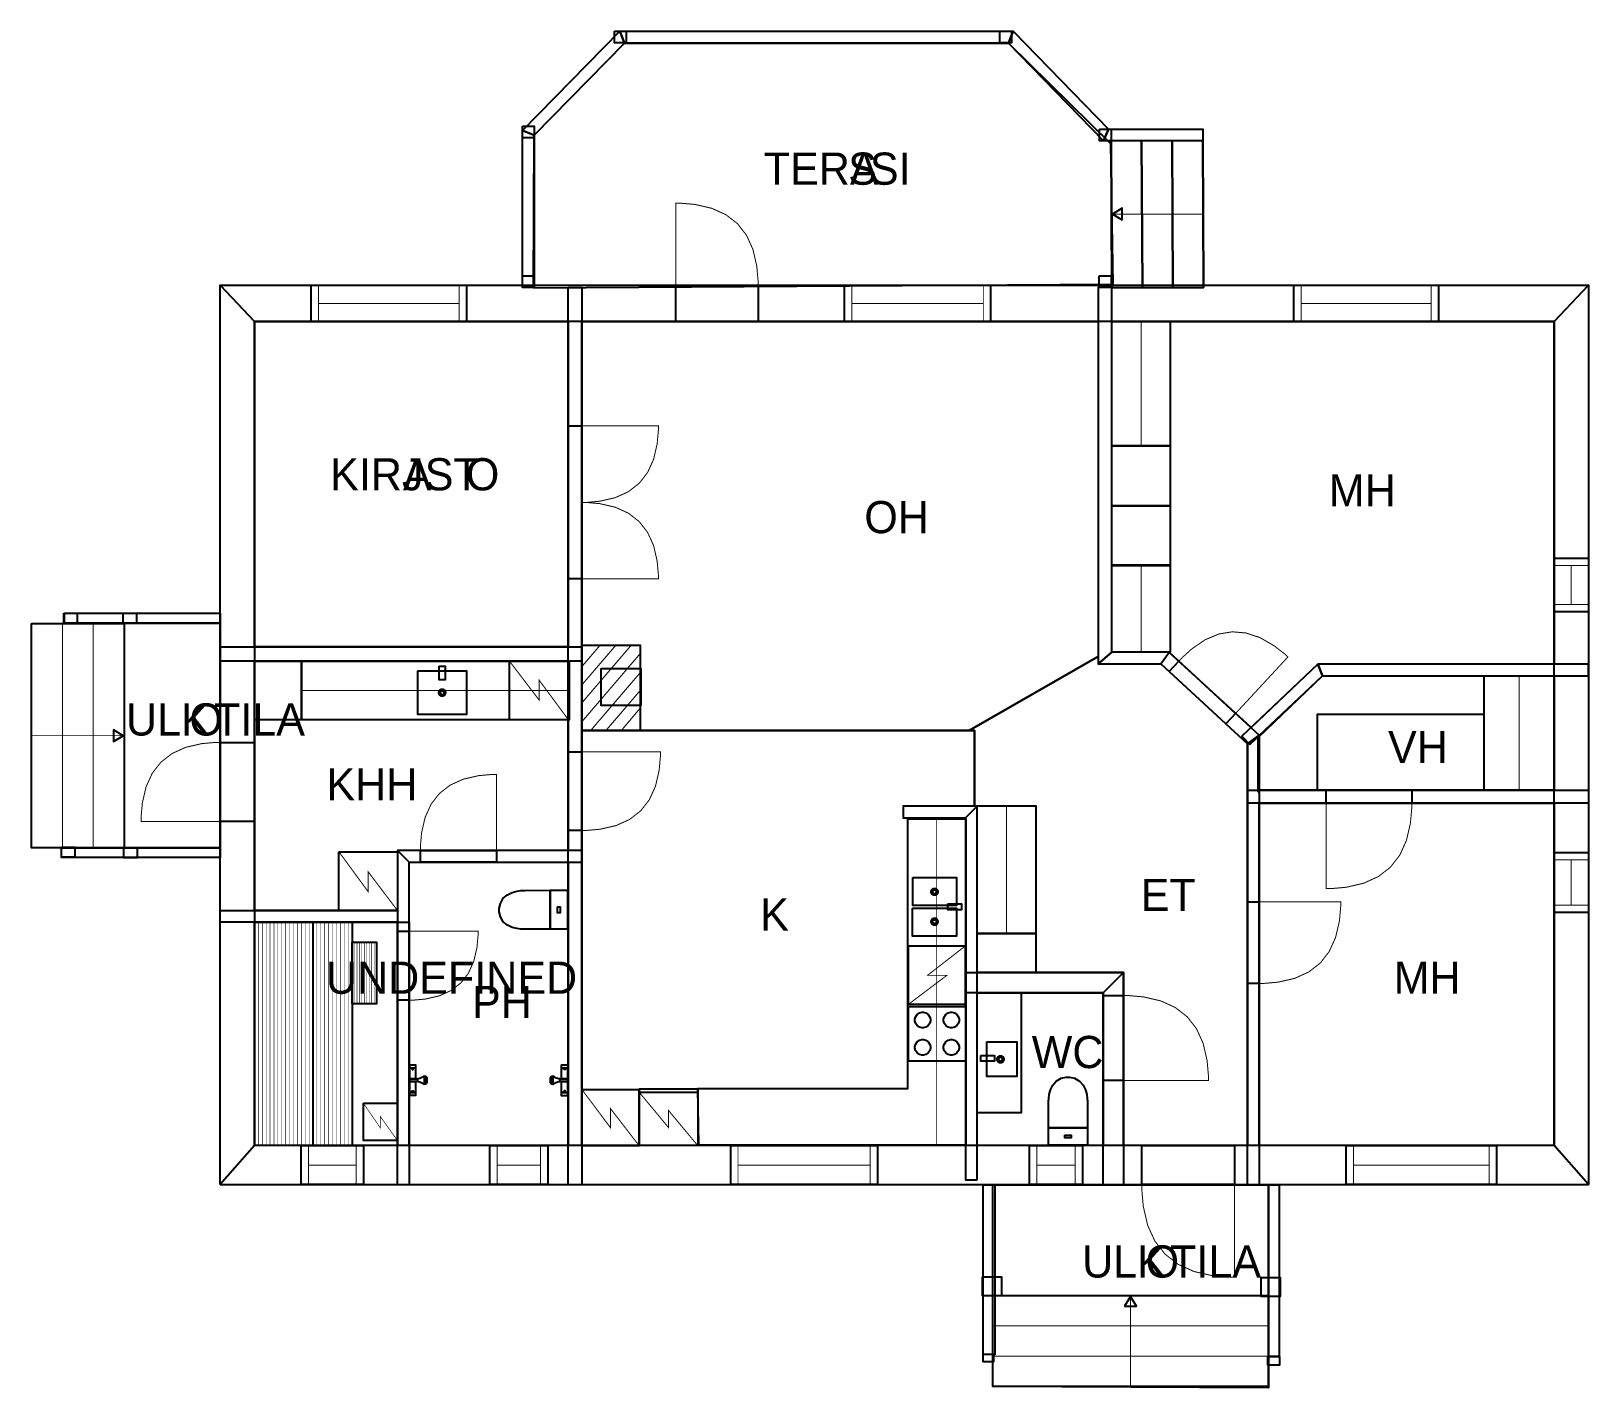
# Model space of a CAD drawing. Extents: x 2 to 18.6, y 0 to 14.5.
import ezdxf

# ---------------------------------------------------------------- set-up
doc = ezdxf.new("R2010")
doc.units = 0
doc.layers.get('0').update_dxf_attribs({"linetype": 'CONTINUOUS'})

msp = doc.modelspace()

# ---------------------------------------------------------------- texts
at = {"color": 0}
for s, p in [('TERA', (9.82931, 12.8504)), ('S', (10.7307, 12.8504)), ('SI', (10.9619, 12.8504)), ('KIRJ', (5.20014, 9.58576)), ('A', (5.97646, 9.58576)), ('ST', (6.20972, 9.58576)), ('O', (6.64825, 9.58576)), ('MH', (15.8611, 9.41422)), ('OH', (10.9027, 9.12851)), ('ULK', (3.02018, 6.96689)), ('O', (3.69779, 6.96689)), ('TILA', (3.9601, 6.96689)), ('VH', (16.4936, 6.67224)), ('KHH', (5.16037, 6.27383)), ('ET', (13.853, 5.09254)), ('K', (9.79096, 4.88331)), ('UNDEFINED', (5.15496, 4.20836)), ('MH', (16.5539, 4.20958)), ('PH', (6.71471, 3.94851)), ('WC', (12.6896, 3.41471)), ('ULK', (13.228, 1.17717)), ('O', (13.9056, 1.17717)), ('TILA', (14.1679, 1.17717))]:
    msp.add_text(s, height=0.34375, dxfattribs=at).set_placement(p)

# ---------------------------------------------------------------- linework, layer by layer
at = {"color": 0}
for points, const_width in [([(7.25342, 13.431), (8.29085, 14.4893), (8.34332, 14.3643), (7.37842, 13.38), (7.25342, 13.431)], 0.00208), ([(8.29085, 14.4893), (12.4933, 14.4893), (12.4405, 14.3643), (8.34332, 14.3643), (8.29085, 14.4893)], 0.00208), ([(12.4933, 14.4893), (13.5081, 13.4458), (13.4554, 13.3208), (12.4405, 14.3643), (12.4933, 14.4893)], 0.00208), ([(7.37082, 11.744), (7.37842, 13.38), (8.34332, 14.3643), (12.4405, 14.3643), (13.5311, 13.292), (13.5544, 11.7835), (7.37082, 11.744)], 0.00208), ([(7.25342, 11.7535), (7.25342, 13.431), (7.37842, 13.38), (7.37842, 11.7535), (7.25342, 11.7535)], 0.00208), ([(13.5081, 13.4458), (14.5164, 13.4458), (14.5164, 13.3208), (13.4554, 13.3208), (13.5081, 13.4458)], 0.00208), ([(14.5164, 13.3208), (13.5361, 13.3208), (13.5442, 11.7535), (14.5243, 11.7535), (14.5164, 13.3208)], 0.01042), ([(9.7679, 11.7772), (9.7679, 11.8286), (9.75418, 11.9825), (9.71311, 12.1605), (9.64469, 12.311), (9.54889, 12.4342), (9.42567, 12.5301), (9.27513, 12.5985), (9.09717, 12.6395), (8.94319, 12.6532), (8.89188, 12.6532), (8.89188, 11.7772), (9.7679, 11.7772)], 0.01042), ([(4.02675, 11.7772), (18.6324, 11.7772), (18.2678, 11.3889), (4.39133, 11.3889), (4.02675, 11.7772)], 0.00208), ([(4.02675, 2.16997), (4.02675, 11.7772), (4.39133, 11.3889), (4.39133, 2.58664), (4.02675, 2.16997)], 0.00208), ([(4.99625, 11.7772), (6.65522, 11.7772), (6.65522, 11.3889), (4.99625, 11.3889), (4.99625, 11.7772)], 0.01042), ([(4.99625, 11.7772), (6.65522, 11.7772), (6.65522, 11.3889), (4.99625, 11.3889), (4.99625, 11.7772)], 0.01042), ([(7.7399, 11.7535), (7.88607, 11.7535), (7.88607, 2.16917), (7.7399, 2.16917), (7.7399, 11.7535)], 0.00208), ([(8.89188, 11.7772), (9.7679, 11.7772), (9.7679, 11.3889), (8.89188, 11.3889), (8.89188, 11.7772)], 0.01042), ([(8.89188, 11.7772), (9.7679, 11.7772), (9.7679, 11.3889), (8.89188, 11.3889), (8.89188, 11.7772)], 0.01042), ([(10.6898, 11.7772), (12.2514, 11.7772), (12.2514, 11.3889), (10.6898, 11.3889), (10.6898, 11.7772)], 0.01042), ([(10.6898, 11.7772), (12.2514, 11.7772), (12.2514, 11.3889), (10.6898, 11.3889), (10.6898, 11.7772)], 0.01042), ([(13.5442, 7.85856), (13.5442, 11.7535), (13.3982, 11.7535), (13.3982, 7.73356), (13.5442, 7.85856)], 0.00208), ([(15.4871, 11.7772), (17.0313, 11.7772), (17.0313, 11.3889), (15.4871, 11.3889), (15.4871, 11.7772)], 0.01042), ([(15.4871, 11.7772), (17.0313, 11.7772), (17.0313, 11.3889), (15.4871, 11.3889), (15.4871, 11.7772)], 0.01042), ([(18.6324, 11.7772), (18.6324, 2.16997), (18.2678, 2.58664), (18.2678, 11.3889), (18.6324, 11.7772)], 0.00208), ([(13.5442, 11.3889), (13.5442, 10.0633), (14.1692, 10.0633), (14.1692, 11.3889), (13.5442, 11.3889)], 0.01042), ([(7.7399, 10.2744), (7.88607, 10.2744), (7.88607, 8.63926), (7.7399, 8.63926), (7.7399, 10.2744)], 0.01042), ([(7.7399, 10.2744), (7.88607, 10.2744), (7.88607, 8.63926), (7.7399, 8.63926), (7.7399, 10.2744)], 0.01042), ([(7.88607, 9.45688), (7.93392, 9.45688), (8.07764, 9.46967), (8.24371, 9.50797), (8.38422, 9.57189), (8.49924, 9.66129), (8.58865, 9.77626), (8.65256, 9.91678), (8.69086, 10.0828), (8.70367, 10.2266), (8.70367, 10.2745), (7.88607, 10.2745), (7.88607, 9.45688)], 0.01042), ([(13.5442, 10.0633), (13.5442, 9.42156), (14.1692, 9.42156), (14.1692, 10.0633), (13.5442, 10.0633)], 0.01042), ([(7.88607, 9.45688), (7.93392, 9.45688), (8.07764, 9.44412), (8.24371, 9.40582), (8.38422, 9.3419), (8.49924, 9.2525), (8.58865, 9.13753), (8.65256, 8.99701), (8.69086, 8.83094), (8.70367, 8.68722), (8.70367, 8.63926), (7.88607, 8.63926), (7.88607, 9.45688)], 0.01042), ([(13.5442, 9.4215), (13.5442, 8.77974), (14.1692, 8.77974), (14.1692, 9.4215), (13.5442, 9.4215)], 0.01042), ([(18.2678, 8.86187), (18.6324, 8.86187), (18.6324, 8.28814), (18.2678, 8.28814), (18.2678, 8.86187)], 0.01042), ([(18.2678, 8.86187), (18.6324, 8.86187), (18.6324, 8.28814), (18.2678, 8.28814), (18.2678, 8.86187)], 0.01042), ([(13.5442, 8.78911), (13.5442, 7.85856), (14.1692, 7.85856), (14.1692, 8.78911), (13.5442, 8.78911)], 0.01042), ([(2.01281, 8.16292), (3.00032, 8.16292), (3.00032, 5.76824), (2.01281, 5.76824), (2.01281, 8.16292)], 0.01042), ([(2.01281, 8.16292), (4.02675, 8.16835), (4.02675, 5.76801), (2.01281, 5.76824), (2.01281, 8.16292)], 0.00208), ([(2.36187, 8.27251), (4.02675, 8.27251), (4.02675, 8.16835), (2.36187, 8.16835), (2.36187, 8.27251)], 0.00208), ([(14.2606, 7.76133), (14.2933, 7.79676), (14.4011, 7.89438), (14.5431, 7.99094), (14.6865, 8.05117), (14.8312, 8.07503), (14.9775, 8.0625), (15.1251, 8.01357), (15.2742, 7.92828), (15.3893, 7.83942), (15.4247, 7.80658), (14.8653, 7.20187), (14.2606, 7.76133)], 0.01042), ([(4.02675, 7.91292), (7.88607, 7.91292), (7.88607, 7.76237), (4.02675, 7.76237), (4.02675, 7.91292)], 0.00208), ([(7.88607, 7.93078), (7.88607, 7.01824), (8.51107, 7.01824), (8.51107, 7.93078), (7.88607, 7.93078)], 0.01217), ([(14.1556, 7.85856), (13.5442, 7.85856), (13.3982, 7.73356), (14.0686, 7.73356), (14.1556, 7.85856)], 0.00208), ([(14.9917, 6.87956), (14.0686, 7.73356), (14.1556, 7.85856), (15.1167, 6.96929), (14.9917, 6.87956)], 0.00208), ([(4.39139, 7.76107), (4.89458, 7.76107), (4.89458, 7.13607), (4.39139, 7.13607), (4.39139, 7.76107)], 0.01042), ([(4.89458, 7.76107), (7.75271, 7.76107), (7.75271, 7.13607), (4.89458, 7.13607), (4.89458, 7.76107)], 0.01042), ([(4.89458, 7.75976), (7.75353, 7.75976), (7.75353, 7.44726), (4.89458, 7.44726), (4.89458, 7.75976)], 0.01042), ([(6.13547, 7.65875), (6.65631, 7.65875), (6.65631, 7.19), (6.13547, 7.19), (6.13547, 7.65875)], 0.01042), ([(6.36464, 7.70768), (6.42714, 7.70768), (6.42714, 7.56185), (6.36464, 7.56185), (6.36464, 7.70768)], 0.01042), ([(7.11486, 7.76107), (7.74414, 7.76107), (7.74414, 7.13607), (7.11486, 7.13607), (7.11486, 7.76107)], 0.01049), ([(8.09353, 7.68283), (8.09353, 7.28657), (8.51628, 7.28657), (8.51628, 7.68283), (8.09353, 7.68283)], 0.01217), ([(14.7628, 7.09125), (14.1582, 7.65072), (14.2606, 7.76133), (14.8653, 7.20199), (14.7628, 7.09125)], 0.01042), ([(14.7628, 7.09125), (14.1582, 7.65072), (14.2606, 7.76133), (14.8653, 7.20199), (14.7628, 7.09125)], 0.01042), ([(15.0172, 6.8705), (15.7936, 7.60351), (15.7439, 7.72851), (14.9315, 6.96149), (15.0172, 6.8705)], 0.00208), ([(15.7936, 7.60351), (18.6324, 7.60351), (18.6324, 7.72851), (15.7439, 7.72851), (15.7936, 7.60351)], 0.00208), ([(15.1058, 6.36974), (15.1058, 6.94482), (15.7935, 7.60357), (17.5161, 7.60357), (17.5161, 7.19129), (15.7356, 7.19129), (15.7356, 6.38053), (15.1019, 6.38053), (15.1058, 6.36974)], 0.01042), ([(17.5217, 7.60357), (17.5217, 6.38379), (18.2671, 6.38379), (18.2671, 7.60357), (17.5217, 7.60357)], 0.01042), ([(6.43235, 7.42437), (6.43235, 7.41797), (6.42165, 7.3986), (6.40229, 7.38792), (6.39589, 7.38792), (6.38943, 7.38792), (6.37007, 7.3986), (6.35943, 7.41797), (6.35943, 7.42437), (6.35943, 7.43083), (6.37007, 7.45019), (6.38943, 7.46083), (6.39589, 7.46083), (6.40229, 7.46083), (6.42165, 7.45019), (6.43235, 7.43083), (6.43235, 7.42437)], 0.00833), ([(6.41672, 7.42437), (6.41672, 7.42074), (6.4106, 7.40967), (6.39953, 7.40354), (6.39589, 7.40354), (6.39219, 7.40354), (6.38113, 7.40967), (6.37506, 7.42074), (6.37506, 7.42437), (6.37506, 7.42806), (6.38113, 7.43913), (6.39219, 7.44521), (6.39589, 7.44521), (6.39953, 7.44521), (6.4106, 7.43913), (6.41672, 7.42806), (6.41672, 7.42437)], 0.00833), ([(4.02675, 6.89378), (3.97715, 6.89378), (3.82856, 6.88058), (3.65685, 6.84093), (3.51156, 6.7749), (3.39268, 6.6824), (3.30024, 6.56353), (3.23415, 6.41824), (3.19456, 6.24653), (3.18138, 6.09793), (3.18138, 6.04833), (4.02675, 6.04833), (4.02675, 6.89378)], 0.01042), ([(4.02675, 6.89378), (4.39133, 6.89378), (4.39133, 6.04833), (4.02675, 6.04833), (4.02675, 6.89378)], 0.01042), ([(4.02675, 6.89378), (4.39133, 6.89378), (4.39133, 6.04833), (4.02675, 6.04833), (4.02675, 6.89378)], 0.01042), ([(14.9917, 2.16917), (14.9917, 6.87956), (15.1167, 6.96929), (15.1167, 2.16917), (14.9917, 2.16917)], 0.00208), ([(7.7399, 6.79258), (7.88607, 6.79258), (7.88607, 5.95324), (7.7399, 5.95324), (7.7399, 6.79258)], 0.01042), ([(7.7399, 6.79258), (7.88607, 6.79258), (7.88607, 5.95324), (7.7399, 5.95324), (7.7399, 6.79258)], 0.01042), ([(7.88607, 5.95324), (7.93522, 5.95324), (8.08279, 5.96636), (8.25325, 6.00569), (8.39751, 6.07129), (8.51557, 6.16308), (8.60736, 6.28114), (8.67296, 6.4254), (8.71229, 6.59586), (8.72542, 6.74343), (8.72542, 6.79258), (7.88607, 6.79258), (7.88607, 5.95324)], 0.01042), ([(6.16325, 5.73888), (6.16325, 5.78651), (6.17594, 5.92936), (6.21403, 6.0944), (6.2775, 6.23406), (6.36638, 6.34831), (6.48063, 6.43718), (6.62028, 6.50065), (6.78538, 6.53874), (6.92822, 6.55143), (6.97586, 6.55143), (6.97586, 5.73888), (6.16325, 5.73888)], 0.01042), ([(14.9917, 6.3851), (18.6324, 6.3851), (18.6324, 6.2455), (14.9917, 6.2455), (14.9917, 6.3851)], 0.00208), ([(15.8339, 6.3851), (16.7472, 6.3851), (16.7472, 6.2455), (15.8339, 6.2455), (15.8339, 6.3851)], 0.01042), ([(15.8339, 6.3851), (16.7472, 6.3851), (16.7472, 6.2455), (15.8339, 6.2455), (15.8339, 6.3851)], 0.01042), ([(12.1087, 6.21283), (11.3183, 6.21283), (11.3183, 6.08783), (11.9837, 6.08783), (12.1087, 6.21283)], 0.00208), ([(12.1087, 2.22043), (12.1087, 6.21283), (11.9837, 6.08783), (11.9837, 2.22043), (12.1087, 2.22043)], 0.00208), ([(12.1086, 6.21485), (12.1086, 4.85357), (12.7336, 4.85357), (12.7336, 6.21485), (12.1086, 6.21485)], 0.01042), ([(16.7472, 6.2455), (16.7472, 6.192), (16.7329, 6.03147), (16.6901, 5.84592), (16.6188, 5.68892), (16.5189, 5.56044), (16.3904, 5.46056), (16.2335, 5.38921), (16.0479, 5.3464), (15.8874, 5.33208), (15.8339, 5.33208), (15.8339, 6.2455), (16.7472, 6.2455)], 0.01042), ([(9.13428, 2.59429), (9.12408, 3.19689), (11.3659, 3.19689), (11.3659, 6.07742), (11.9878, 6.07742), (11.9878, 2.59261), (9.13428, 2.59429)], 0.01042), ([(11.6749, 6.08778), (11.6749, 2.58708), (11.9874, 2.58708), (11.9874, 6.08778), (11.6749, 6.08778)], 0.01042), ([(2.33251, 5.76801), (4.02675, 5.76801), (4.02675, 5.66385), (2.33251, 5.66385), (2.33251, 5.76801)], 0.00208), ([(5.29357, 5.7231), (5.91857, 5.7231), (5.91857, 5.0981), (5.29357, 5.0981), (5.29357, 5.7231)], 0.01042), ([(6.04357, 5.61388), (7.88607, 5.61388), (7.88607, 5.73888), (5.91857, 5.73888), (6.04357, 5.61388)], 0.00208), ([(6.04357, 4.972), (6.04357, 5.61388), (5.91857, 5.73888), (5.91857, 4.972), (6.04357, 4.972)], 0.00208), ([(6.16325, 5.73888), (6.97586, 5.73888), (6.97586, 5.61388), (6.16325, 5.61388), (6.16325, 5.73888)], 0.01042), ([(6.16325, 5.73888), (6.97586, 5.73888), (6.97586, 5.61388), (6.16325, 5.61388), (6.16325, 5.73888)], 0.01042), ([(18.2678, 5.71739), (18.6324, 5.71739), (18.6324, 5.07742), (18.2678, 5.07742), (18.2678, 5.71739)], 0.01042), ([(18.2678, 5.71739), (18.6324, 5.71739), (18.6324, 5.07742), (18.2678, 5.07742), (18.2678, 5.71739)], 0.01042), ([(11.419, 5.44987), (11.419, 5.153), (11.8878, 5.153), (11.8878, 5.44987), (11.419, 5.44987)], 0.01042), ([(11.6523, 5.26025), (11.6459, 5.26025), (11.6265, 5.27094), (11.6159, 5.29031), (11.6159, 5.29671), (11.6159, 5.30317), (11.6265, 5.32254), (11.6459, 5.33317), (11.6523, 5.33317), (11.6587, 5.33317), (11.6781, 5.32254), (11.6888, 5.30317), (11.6888, 5.29671), (11.6888, 5.29031), (11.6781, 5.27094), (11.6587, 5.26025), (11.6523, 5.26025)], 0.00833), ([(11.6523, 5.27588), (11.6487, 5.27588), (11.6376, 5.28201), (11.6315, 5.29308), (11.6315, 5.29671), (11.6315, 5.3004), (11.6376, 5.31147), (11.6487, 5.31754), (11.6523, 5.31754), (11.656, 5.31754), (11.667, 5.31147), (11.6732, 5.3004), (11.6732, 5.29671), (11.6732, 5.29308), (11.667, 5.28201), (11.656, 5.27588), (11.6523, 5.27588)], 0.00833), ([(7.27908, 4.89725), (7.27908, 4.89725), (7.26731, 4.89719), (7.23633, 4.89882), (7.19249, 4.90494), (7.14225, 4.91835), (7.09201, 4.94189), (7.04818, 4.97835), (7.01719, 5.03054), (7.00549, 5.08361), (7.00549, 5.10124), (7.00549, 5.11957), (7.01719, 5.17443), (7.04818, 5.22851), (7.09201, 5.26633), (7.14225, 5.29075), (7.19249, 5.30474), (7.23633, 5.31114), (7.26731, 5.31288), (7.27908, 5.31278), (7.27908, 5.31278), (7.54736, 5.31381), (7.54736, 4.89725), (7.27908, 4.89725)], 0.01042), ([(7.54736, 5.31381), (7.54736, 4.89725), (7.73465, 4.89725), (7.73465, 5.31381), (7.54736, 5.31381)], 0.01042), ([(11.794, 5.16862), (11.794, 5.10612), (11.9398, 5.10612), (11.9398, 5.16862), (11.794, 5.16862)], 0.01042), ([(14.9917, 5.19081), (15.1167, 5.19081), (15.1167, 4.31917), (14.9917, 4.31917), (14.9917, 5.19081)], 0.01042), ([(14.9917, 5.19081), (15.1167, 5.19081), (15.1167, 4.31917), (14.9917, 4.31917), (14.9917, 5.19081)], 0.01042), ([(15.1167, 4.31917), (15.1676, 4.31917), (15.321, 4.33285), (15.4981, 4.37369), (15.6478, 4.44179), (15.7704, 4.53711), (15.8657, 4.65967), (15.9337, 4.80946), (15.9747, 4.98654), (15.9883, 5.13976), (15.9883, 5.19081), (15.1167, 5.19081), (15.1167, 4.31917)], 0.01042), ([(4.02675, 5.097), (5.91857, 5.097), (5.91857, 4.972), (4.02675, 4.972), (4.02675, 5.097)], 0.00208), ([(7.62522, 5.13861), (7.62522, 5.07243), (7.65679, 5.07243), (7.65679, 5.13861), (7.62522, 5.13861)], 0.01042), ([(11.418, 5.12175), (11.418, 4.82487), (11.8867, 4.82487), (11.8867, 5.12175), (11.418, 5.12175)], 0.01042), ([(11.6523, 4.94254), (11.6459, 4.94254), (11.6265, 4.95324), (11.6159, 4.9726), (11.6159, 4.979), (11.6159, 4.98546), (11.6265, 5.00483), (11.6459, 5.01546), (11.6523, 5.01546), (11.6587, 5.01546), (11.6781, 5.00483), (11.6888, 4.98546), (11.6888, 4.979), (11.6888, 4.9726), (11.6781, 4.95324), (11.6587, 4.94254), (11.6523, 4.94254)], 0.00833), ([(11.6523, 4.95817), (11.6487, 4.95817), (11.6376, 4.96431), (11.6315, 4.97537), (11.6315, 4.979), (11.6315, 4.98269), (11.6376, 4.99376), (11.6487, 4.99983), (11.6523, 4.99983), (11.656, 4.99983), (11.667, 4.99376), (11.6732, 4.98269), (11.6732, 4.979), (11.6732, 4.97537), (11.667, 4.96431), (11.656, 4.95817), (11.6523, 4.95817)], 0.00833), ([(4.39154, 4.97194), (4.39154, 2.58692), (5.01654, 2.58692), (5.01654, 4.97194), (4.39154, 4.97194)], 0.01042), ([(5.01671, 4.97194), (5.01671, 2.58882), (5.43338, 2.58882), (5.43338, 4.97194), (5.01671, 4.97194)], 0.01042), ([(5.91857, 4.87582), (6.04357, 4.87582), (6.04357, 4.14051), (5.91857, 4.14051), (5.91857, 4.87582)], 0.01042), ([(5.91857, 4.87582), (6.04357, 4.87582), (6.04357, 4.14051), (5.91857, 4.14051), (5.91857, 4.87582)], 0.01042), ([(5.91857, 4.972), (6.04357, 4.972), (6.04357, 2.16917), (5.91857, 2.16917), (5.91857, 4.972)], 0.00208), ([(6.04357, 4.14051), (6.08664, 4.14051), (6.21588, 4.15201), (6.36524, 4.18653), (6.4916, 4.24393), (6.595, 4.32438), (6.67546, 4.42779), (6.73286, 4.55414), (6.76736, 4.7035), (6.77886, 4.83274), (6.77886, 4.87582), (6.04357, 4.87582), (6.04357, 4.14051)], 0.01042), ([(12.1086, 4.85351), (12.1086, 4.43718), (12.7336, 4.43718), (12.7336, 4.85351), (12.1086, 4.85351)], 0.01042), ([(5.43354, 4.76101), (5.43354, 4.10194), (5.69532, 4.10194), (5.69532, 4.76101), (5.43354, 4.76101)], 0.01042), ([(11.3729, 4.71924), (11.3729, 4.09424), (11.9805, 4.09424), (11.9805, 4.71924), (11.3729, 4.71924)], 0.01042), ([(11.9837, 4.43718), (13.6705, 4.43718), (13.4518, 4.21843), (11.9837, 4.21843), (11.9837, 4.43718)], 0.00208), ([(13.6705, 4.43718), (13.6705, 2.16917), (13.4518, 2.16917), (13.4518, 4.21843), (13.6705, 4.43718)], 0.00208), ([(12.1086, 4.21843), (12.1086, 2.93539), (12.5769, 2.93539), (12.5769, 4.21843), (12.1086, 4.21843)], 0.01042), ([(13.4518, 4.18946), (13.6705, 4.18946), (13.6705, 3.28386), (13.4518, 3.28386), (13.4518, 4.18946)], 0.01042), ([(13.4518, 4.18946), (13.6705, 4.18946), (13.6705, 3.28386), (13.4518, 3.28386), (13.4518, 4.18946)], 0.01042), ([(13.6705, 4.18946), (13.7236, 4.18946), (13.8828, 4.17535), (14.0667, 4.13286), (14.2224, 4.06212), (14.3497, 3.96306), (14.4488, 3.83572), (14.5196, 3.68007), (14.5619, 3.49615), (14.5761, 3.33697), (14.5761, 3.28386), (13.6705, 3.28386), (13.6705, 4.18946)], 0.01042), ([(11.3726, 4.0734), (11.3726, 3.49007), (11.9858, 3.49007), (11.9858, 4.0734), (11.3726, 4.0734)], 0.01042), ([(11.5256, 3.84424), (11.5175, 3.84424), (11.4932, 3.85081), (11.4667, 3.86865), (11.4488, 3.89518), (11.4423, 3.91949), (11.4423, 3.92757), (11.4423, 3.93571), (11.4488, 3.96007), (11.4667, 3.98654), (11.4932, 4.00439), (11.5175, 4.0109), (11.5256, 4.0109), (11.5337, 4.0109), (11.558, 4.00439), (11.5845, 3.98654), (11.6024, 3.96007), (11.6089, 3.93571), (11.6089, 3.92757), (11.6089, 3.91949), (11.6024, 3.89518), (11.5845, 3.86865), (11.558, 3.85081), (11.5337, 3.84424), (11.5256, 3.84424)], 0.01042), ([(11.8317, 3.84424), (11.8236, 3.84424), (11.7993, 3.85081), (11.7728, 3.86865), (11.7549, 3.89518), (11.7484, 3.91949), (11.7484, 3.92757), (11.7484, 3.93571), (11.7549, 3.96007), (11.7728, 3.98654), (11.7993, 4.00439), (11.8236, 4.0109), (11.8317, 4.0109), (11.8398, 4.0109), (11.8641, 4.00439), (11.8906, 3.98654), (11.9085, 3.96007), (11.915, 3.93571), (11.915, 3.92757), (11.915, 3.91949), (11.9085, 3.89518), (11.8906, 3.86865), (11.8641, 3.85081), (11.8398, 3.84424), (11.8317, 3.84424)], 0.01042), ([(11.5256, 3.55257), (11.5175, 3.55257), (11.4932, 3.55914), (11.4667, 3.57699), (11.4488, 3.60351), (11.4423, 3.62782), (11.4423, 3.6359), (11.4423, 3.64404), (11.4488, 3.6684), (11.4667, 3.69488), (11.4932, 3.71272), (11.5175, 3.71924), (11.5256, 3.71924), (11.5337, 3.71924), (11.558, 3.71272), (11.5845, 3.69488), (11.6024, 3.6684), (11.6089, 3.64404), (11.6089, 3.6359), (11.6089, 3.62782), (11.6024, 3.60351), (11.5845, 3.57699), (11.558, 3.55914), (11.5337, 3.55257), (11.5256, 3.55257)], 0.01042), ([(11.8317, 3.55257), (11.8236, 3.55257), (11.7993, 3.55914), (11.7728, 3.57699), (11.7549, 3.60351), (11.7484, 3.62782), (11.7484, 3.6359), (11.7484, 3.64404), (11.7549, 3.6684), (11.7728, 3.69488), (11.7993, 3.71272), (11.8236, 3.71924), (11.8317, 3.71924), (11.8398, 3.71924), (11.8641, 3.71272), (11.8906, 3.69488), (11.9085, 3.6684), (11.915, 3.64404), (11.915, 3.6359), (11.915, 3.62782), (11.9085, 3.60351), (11.8906, 3.57699), (11.8641, 3.55914), (11.8398, 3.55257), (11.8317, 3.55257)], 0.01042), ([(12.2096, 3.69467), (12.2096, 3.32389), (12.5293, 3.32389), (12.5293, 3.69467), (12.2096, 3.69467)], 0.01042), ([(12.147, 3.54953), (12.147, 3.48703), (12.2929, 3.48703), (12.2929, 3.54953), (12.147, 3.54953)], 0.01042), ([(12.3563, 3.54568), (12.3627, 3.54568), (12.3821, 3.53504), (12.3927, 3.51568), (12.3927, 3.50922), (12.3927, 3.50282), (12.3821, 3.48346), (12.3627, 3.47276), (12.3563, 3.47276), (12.3498, 3.47276), (12.3305, 3.48346), (12.3198, 3.50282), (12.3198, 3.50922), (12.3198, 3.51568), (12.3305, 3.53504), (12.3498, 3.54568), (12.3563, 3.54568)], 0.00833), ([(12.3563, 3.53006), (12.3599, 3.53006), (12.371, 3.52399), (12.3771, 3.51292), (12.3771, 3.50922), (12.3771, 3.50558), (12.371, 3.49451), (12.3599, 3.48839), (12.3563, 3.48839), (12.3526, 3.48839), (12.3415, 3.49451), (12.3354, 3.50558), (12.3354, 3.50922), (12.3354, 3.51292), (12.3415, 3.52399), (12.3526, 3.53006), (12.3563, 3.53006)], 0.00833), ([(6.04878, 3.45042), (6.04878, 3.41504), (6.11231, 3.41504), (6.11231, 3.45042), (6.04878, 3.45042)], 0.01042), ([(6.04878, 3.41607), (6.04878, 3.29937), (6.11231, 3.29937), (6.11231, 3.41607), (6.04878, 3.41607)], 0.01042), ([(6.08106, 3.41504), (6.07981, 3.41183), (6.07596, 3.40218), (6.07482, 3.39942), (6.07482, 3.39942), (6.07622, 3.39942), (6.08051, 3.39942), (6.08479, 3.39942), (6.08626, 3.39942), (6.08626, 3.39942), (6.08561, 3.40181), (6.08219, 3.41178), (6.08106, 3.41504)], 0.01042), ([(7.67111, 3.44874), (7.67111, 3.41536), (7.73465, 3.41536), (7.73465, 3.44874), (7.67111, 3.44874)], 0.01042), ([(7.67111, 3.41536), (7.67111, 3.29872), (7.73465, 3.29872), (7.73465, 3.41536), (7.67111, 3.41536)], 0.01042), ([(7.70236, 3.41536), (7.70356, 3.41217), (7.70742, 3.4025), (7.70861, 3.39974), (7.70861, 3.39974), (7.70714, 3.39974), (7.70285, 3.39974), (7.69857, 3.39974), (7.69715, 3.39974), (7.69715, 3.39974), (7.69781, 3.40213), (7.70117, 3.41211), (7.70236, 3.41536)], 0.01042), ([(6.04878, 3.27126), (6.04878, 3.29937), (6.13211, 3.29937), (6.13211, 3.29237), (6.13211, 3.27658), (6.13211, 3.27126), (6.11128, 3.27126), (6.0644, 3.27126), (6.04878, 3.27126)], 0.01042), ([(6.04878, 3.27126), (6.04878, 3.15462), (6.11231, 3.15462), (6.11231, 3.27126), (6.04878, 3.27126)], 0.01042), ([(6.04878, 3.15462), (6.04878, 3.12125), (6.11231, 3.12125), (6.11231, 3.15462), (6.04878, 3.15462)], 0.01042), ([(6.08106, 3.15462), (6.07981, 3.15788), (6.07596, 3.16754), (6.07482, 3.17025), (6.07482, 3.17025), (6.07622, 3.17025), (6.08051, 3.17025), (6.08479, 3.17025), (6.08626, 3.17025), (6.08626, 3.17025), (6.08561, 3.16792), (6.08219, 3.15793), (6.08106, 3.15462)], 0.01042), ([(7.73465, 3.29872), (7.73465, 3.27056), (7.65132, 3.27056), (7.65132, 3.27761), (7.65132, 3.29346), (7.65132, 3.29872), (7.67215, 3.29872), (7.71903, 3.29872), (7.73465, 3.29872)], 0.01042), ([(7.67111, 3.27056), (7.67111, 3.15392), (7.73465, 3.15392), (7.73465, 3.27056), (7.67111, 3.27056)], 0.01042), ([(7.67111, 3.15494), (7.67111, 3.11951), (7.73465, 3.11951), (7.73465, 3.15494), (7.67111, 3.15494)], 0.01042), ([(7.70236, 3.15494), (7.70356, 3.15821), (7.70742, 3.16786), (7.70861, 3.17057), (7.70861, 3.17057), (7.70714, 3.17057), (7.70285, 3.17057), (7.69857, 3.17057), (7.69715, 3.17057), (7.69715, 3.17057), (7.69781, 3.16824), (7.70117, 3.15826), (7.70236, 3.15494)], 0.01042), ([(7.88607, 3.18631), (8.49908, 3.18631), (8.49908, 2.58507), (7.88607, 2.58507), (7.88607, 3.18631)], 0.01022), ([(8.49908, 3.19456), (9.12408, 3.19456), (9.12408, 2.5874), (8.49908, 2.5874), (8.49908, 3.19456)], 0.01042), ([(8.49908, 3.19456), (9.12408, 3.19456), (9.12408, 3.15408), (8.49908, 3.15408), (8.49908, 3.19456)], 0.01042), ([(12.8696, 3.04585), (12.8696, 3.04585), (12.8695, 3.05761), (12.8711, 3.0886), (12.8772, 3.13243), (12.8906, 3.18267), (12.9142, 3.23292), (12.9506, 3.27675), (13.0028, 3.30772), (13.0559, 3.31944), (13.0736, 3.31944), (13.0918, 3.31944), (13.1467, 3.30772), (13.2008, 3.27675), (13.2386, 3.23292), (13.263, 3.18267), (13.277, 3.13243), (13.2834, 3.0886), (13.2852, 3.05761), (13.2851, 3.04585), (13.2851, 3.04585), (13.2861, 2.77756), (12.8696, 2.77756), (12.8696, 3.04585)], 0.01042), ([(5.55399, 3.0395), (5.55399, 2.63992), (5.91857, 2.63992), (5.91857, 3.0395), (5.55399, 3.0395)], 0.00666), ([(12.8696, 2.77756), (13.2861, 2.77756), (13.2861, 2.59028), (12.8696, 2.59028), (12.8696, 2.77756)], 0.01042), ([(13.0448, 2.69971), (13.1109, 2.69971), (13.1109, 2.66812), (13.0448, 2.66812), (13.0448, 2.69971)], 0.01042), ([(4.02675, 2.16997), (18.6324, 2.16997), (18.2678, 2.58664), (4.39133, 2.58664), (4.02675, 2.16997)], 0.00208), ([(4.8896, 2.58664), (5.55524, 2.58664), (5.55524, 2.16997), (4.8896, 2.16997), (4.8896, 2.58664)], 0.01042), ([(4.8896, 2.58664), (5.55524, 2.58664), (5.55524, 2.16997), (4.8896, 2.16997), (4.8896, 2.58664)], 0.01042), ([(6.90457, 2.58664), (7.52458, 2.58664), (7.52458, 2.16997), (6.90457, 2.16997), (6.90457, 2.58664)], 0.01042), ([(6.90457, 2.58664), (7.52458, 2.58664), (7.52458, 2.16997), (6.90457, 2.16997), (6.90457, 2.58664)], 0.01042), ([(9.47564, 2.58664), (11.0438, 2.58664), (11.0438, 2.16997), (9.47564, 2.16997), (9.47564, 2.58664)], 0.01042), ([(9.47564, 2.58664), (11.0438, 2.58664), (11.0438, 2.16997), (9.47564, 2.16997), (9.47564, 2.58664)], 0.01042), ([(12.6668, 2.58664), (13.2321, 2.58664), (13.2321, 2.16997), (12.6668, 2.16997), (12.6668, 2.58664)], 0.01042), ([(12.6668, 2.58664), (13.2321, 2.58664), (13.2321, 2.16997), (12.6668, 2.16997), (12.6668, 2.58664)], 0.01042), ([(13.8653, 2.58664), (14.8551, 2.58664), (14.8551, 2.16997), (13.8653, 2.16997), (13.8653, 2.58664)], 0.01042), ([(13.8653, 2.58664), (14.8551, 2.58664), (14.8551, 2.16997), (13.8653, 2.16997), (13.8653, 2.58664)], 0.01042), ([(16.0465, 2.58664), (17.6504, 2.58664), (17.6504, 2.16997), (16.0465, 2.16997), (16.0465, 2.58664)], 0.01042), ([(16.0465, 2.58664), (17.6504, 2.58664), (17.6504, 2.16997), (16.0465, 2.16997), (16.0465, 2.58664)], 0.01042), ([(12.1698, 2.16917), (12.2948, 2.16917), (12.2948, 0.35731), (12.1698, 0.35731), (12.1698, 2.16917)], 0.00208), ([(12.2739, 0.01313), (12.2739, 2.16824), (15.2172, 2.16917), (15.2172, 0.00022), (12.2739, 0.01313)], 0.00208), ([(13.8653, 2.16997), (13.8653, 2.11203), (13.8808, 1.93804), (13.9271, 1.73699), (14.0044, 1.56689), (14.1128, 1.42768), (14.2519, 1.31944), (14.4221, 1.24213), (14.6231, 1.19575), (14.7971, 1.18023), (14.8551, 1.18023), (14.8551, 2.16997), (13.8653, 2.16997)], 0.01042), ([(15.2172, 2.16917), (15.3311, 2.16917), (15.3311, 0.3348), (15.2172, 0.3348), (15.2172, 2.16917)], 0.00208), ([(12.2739, 0.98633), (15.2142, 0.98633), (15.2142, 0.01313), (12.2739, 0.01313), (12.2739, 0.98633)], 0.01042)]:
    msp.add_lwpolyline(points, close=True, dxfattribs=dict(at, const_width=const_width))
at = {"color": 7}
for points in [[(7.25342, 13.431), (8.29085, 14.4893), (8.34332, 14.3643), (7.37842, 13.38), (7.25342, 13.431)], [(8.29085, 14.4893), (12.4933, 14.4893), (12.4405, 14.3643), (8.34332, 14.3643), (8.29085, 14.4893)], [(12.4933, 14.4893), (13.5081, 13.4458), (13.4554, 13.3208), (12.4405, 14.3643), (12.4933, 14.4893)], [(7.37082, 11.744), (7.37842, 13.38), (8.34332, 14.3643), (12.4405, 14.3643), (13.5311, 13.292), (13.5544, 11.7835), (7.37082, 11.744)], [(7.25342, 11.7535), (7.25342, 13.431), (7.37842, 13.38), (7.37842, 11.7535), (7.25342, 11.7535)], [(13.5081, 13.4458), (14.5164, 13.4458), (14.5164, 13.3208), (13.4554, 13.3208), (13.5081, 13.4458)], [(14.5164, 13.3208), (13.5361, 13.3208), (13.5442, 11.7535), (14.5243, 11.7535), (14.5164, 13.3208)], [(13.5361, 13.3208), (13.5442, 11.7536)], [(13.8628, 13.3208), (13.8709, 11.7536)], [(14.1896, 13.3208), (14.1976, 11.7536)], [(14.5164, 13.3208), (14.5243, 11.7536)], [(4.99625, 11.7772), (6.65522, 11.7772), (6.65522, 11.3889), (4.99625, 11.3889), (4.99625, 11.7772)], [(4.99625, 11.7772), (6.65522, 11.7772), (6.65522, 11.3889), (4.99625, 11.3889), (4.99625, 11.7772)], [(8.89188, 11.7772), (9.7679, 11.7772), (9.7679, 11.3889), (8.89188, 11.3889), (8.89188, 11.7772)], [(8.89188, 11.7772), (9.7679, 11.7772), (9.7679, 11.3889), (8.89188, 11.3889), (8.89188, 11.7772)], [(10.6898, 11.7772), (12.2514, 11.7772), (12.2514, 11.3889), (10.6898, 11.3889), (10.6898, 11.7772)], [(10.6898, 11.7772), (12.2514, 11.7772), (12.2514, 11.3889), (10.6898, 11.3889), (10.6898, 11.7772)], [(15.4871, 11.7772), (17.0313, 11.7772), (17.0313, 11.3889), (15.4871, 11.3889), (15.4871, 11.7772)], [(15.4871, 11.7772), (17.0313, 11.7772), (17.0313, 11.3889), (15.4871, 11.3889), (15.4871, 11.7772)], [(4.39133, 11.3889), (7.7399, 11.3889), (7.7399, 7.91292), (4.39133, 7.91292), (4.39133, 11.3889)], [(13.3982, 7.8125), (12.0234, 7.01958), (7.88607, 7.01958), (7.88607, 11.3889), (13.3982, 11.3889), (13.3982, 7.8125)], [(18.2678, 7.72851), (15.7439, 7.72851), (15.0313, 7.05208), (14.1563, 7.85417), (14.1556, 7.85856), (13.5442, 7.85856), (13.5442, 11.3889), (18.2678, 11.3889), (18.2678, 7.72851)], [(13.5442, 11.3889), (14.1692, 11.3889), (14.1692, 10.0633), (13.5442, 10.0633), (13.5442, 11.3889)], [(7.7399, 10.2744), (7.88607, 10.2744), (7.88607, 8.63926), (7.7399, 8.63926), (7.7399, 10.2744)], [(7.7399, 10.2744), (7.88607, 10.2744), (7.88607, 8.63926), (7.7399, 8.63926), (7.7399, 10.2744)], [(13.5442, 10.0633), (14.1692, 10.0633), (14.1692, 9.42156), (13.5442, 9.42156), (13.5442, 10.0633)], [(13.5442, 9.4215), (14.1692, 9.4215), (14.1692, 8.77974), (13.5442, 8.77974), (13.5442, 9.4215)], [(18.2678, 8.86187), (18.6324, 8.86187), (18.6324, 8.28814), (18.2678, 8.28814), (18.2678, 8.86187)], [(18.2678, 8.86187), (18.6324, 8.86187), (18.6324, 8.28814), (18.2678, 8.28814), (18.2678, 8.86187)], [(13.5442, 8.78911), (14.1692, 8.78911), (14.1692, 7.85856), (13.5442, 7.85856), (13.5442, 8.78911)], [(2.01281, 8.16292), (4.02675, 8.16835), (4.02675, 5.76801), (2.01281, 5.76824), (2.01281, 8.16292)], [(2.01281, 8.16292), (3.00032, 8.16292), (3.00032, 5.76824), (2.01281, 5.76824), (2.01281, 8.16292)], [(2.36187, 8.27251), (4.02675, 8.27251), (4.02675, 8.16835), (2.36187, 8.16835), (2.36187, 8.27251)], [(7.88607, 7.93078), (8.51107, 7.93078), (8.51107, 7.01824), (7.88607, 7.01824), (7.88607, 7.93078)], [(7.7399, 5.73888), (5.91857, 5.73888), (5.91857, 5.097), (4.39133, 5.097), (4.39133, 7.76237), (7.7399, 7.76237), (7.7399, 5.73888)], [(4.39139, 7.76107), (4.89458, 7.76107), (4.89458, 7.13607), (4.39139, 7.13607), (4.39139, 7.76107)], [(4.89458, 7.76107), (7.75271, 7.76107), (7.75271, 7.13607), (4.89458, 7.13607), (4.89458, 7.76107)], [(6.13547, 7.65875), (6.65631, 7.65875), (6.65631, 7.19), (6.13547, 7.19), (6.13547, 7.65875)], [(6.36464, 7.70768), (6.42714, 7.70768), (6.42714, 7.56185), (6.36464, 7.56185), (6.36464, 7.70768)], [(7.11486, 7.76107), (7.74414, 7.76107), (7.74414, 7.13607), (7.11486, 7.13607), (7.11486, 7.76107)], [(8.09353, 7.68283), (8.51628, 7.68283), (8.51628, 7.28657), (8.09353, 7.28657), (8.09353, 7.68283)], [(13.3982, 7.73356), (14.0686, 7.73356), (14.9917, 6.87956), (14.9917, 2.58664), (13.6705, 2.58664), (13.6705, 4.43718), (12.1087, 4.43718), (12.1087, 6.21283), (12.0805, 6.21283), (12.0805, 7.01958), (12.0234, 7.01958), (13.3982, 7.8125), (13.3982, 7.73356)], [(14.7628, 7.09125), (14.1582, 7.65072), (14.2606, 7.76133), (14.8653, 7.20199), (14.7628, 7.09125)], [(14.7628, 7.09125), (14.1582, 7.65072), (14.2606, 7.76133), (14.8653, 7.20199), (14.7628, 7.09125)], [(15.1058, 6.36974), (15.1058, 6.94482), (15.7935, 7.60357), (17.5161, 7.60357), (17.5161, 7.19129), (15.7356, 7.19129), (15.7356, 6.38053), (15.1019, 6.38053), (15.1058, 6.36974)], [(18.2678, 6.3851), (15.1167, 6.3851), (15.1167, 6.96875), (15.7936, 7.60351), (18.2678, 7.60351), (18.2678, 6.3851)], [(17.5217, 7.60357), (18.2671, 7.60357), (18.2671, 6.38379), (17.5217, 6.38379), (17.5217, 7.60357)], [(6.43235, 7.42437), (6.43235, 7.41797), (6.42165, 7.3986), (6.40229, 7.38792), (6.39589, 7.38792), (6.38943, 7.38792), (6.37007, 7.3986), (6.35943, 7.41797), (6.35943, 7.42437), (6.35943, 7.43083), (6.37007, 7.45019), (6.38943, 7.46083), (6.39589, 7.46083), (6.40229, 7.46083), (6.42165, 7.45019), (6.43235, 7.43083), (6.43235, 7.42437)], [(6.41672, 7.42437), (6.41672, 7.42074), (6.4106, 7.40967), (6.39953, 7.40354), (6.39589, 7.40354), (6.39219, 7.40354), (6.38113, 7.40967), (6.37506, 7.42074), (6.37506, 7.42437), (6.37506, 7.42806), (6.38113, 7.43913), (6.39219, 7.44521), (6.39589, 7.44521), (6.39953, 7.44521), (6.4106, 7.43913), (6.41672, 7.42806), (6.41672, 7.42437)], [(12.0805, 6.21283), (11.3183, 6.21283), (11.3183, 6.08783), (11.9837, 6.08783), (11.9837, 2.58664), (7.88607, 2.58664), (7.88607, 7.01958), (12.0805, 7.01958), (12.0805, 6.21283)], [(4.02675, 6.89378), (4.39133, 6.89378), (4.39133, 6.04833), (4.02675, 6.04833), (4.02675, 6.89378)], [(4.02675, 6.89378), (4.39133, 6.89378), (4.39133, 6.04833), (4.02675, 6.04833), (4.02675, 6.89378)], [(7.7399, 6.79258), (7.88607, 6.79258), (7.88607, 5.95324), (7.7399, 5.95324), (7.7399, 6.79258)], [(7.7399, 6.79258), (7.88607, 6.79258), (7.88607, 5.95324), (7.7399, 5.95324), (7.7399, 6.79258)], [(15.8339, 6.3851), (16.7472, 6.3851), (16.7472, 6.2455), (15.8339, 6.2455), (15.8339, 6.3851)], [(15.8339, 6.3851), (16.7472, 6.3851), (16.7472, 6.2455), (15.8339, 6.2455), (15.8339, 6.3851)], [(12.1086, 6.21485), (12.7336, 6.21485), (12.7336, 4.85357), (12.1086, 4.85357), (12.1086, 6.21485)], [(15.1167, 6.2455), (18.2678, 6.2455), (18.2678, 2.58664), (15.1167, 2.58664), (15.1167, 6.2455)], [(9.13428, 2.59429), (9.12408, 3.19689), (11.3659, 3.19689), (11.3659, 6.07742), (11.9878, 6.07742), (11.9878, 2.59261), (9.13428, 2.59429)], [(2.33251, 5.76801), (4.02675, 5.76801), (4.02675, 5.66385), (2.33251, 5.66385), (2.33251, 5.76801)], [(5.29357, 5.7231), (5.91857, 5.7231), (5.91857, 5.0981), (5.29357, 5.0981), (5.29357, 5.7231)], [(6.16325, 5.73888), (6.97586, 5.73888), (6.97586, 5.61388), (6.16325, 5.61388), (6.16325, 5.73888)], [(6.16325, 5.73888), (6.97586, 5.73888), (6.97586, 5.61388), (6.16325, 5.61388), (6.16325, 5.73888)], [(18.2678, 5.71739), (18.6324, 5.71739), (18.6324, 5.07742), (18.2678, 5.07742), (18.2678, 5.71739)], [(18.2678, 5.71739), (18.6324, 5.71739), (18.6324, 5.07742), (18.2678, 5.07742), (18.2678, 5.71739)], [(6.04357, 5.61388), (7.7399, 5.61388), (7.7399, 2.58664), (6.04357, 2.58664), (6.04357, 5.61388)], [(11.419, 5.44987), (11.8878, 5.44987), (11.8878, 5.153), (11.419, 5.153), (11.419, 5.44987)], [(11.6523, 5.26025), (11.6459, 5.26025), (11.6265, 5.27094), (11.6159, 5.29031), (11.6159, 5.29671), (11.6159, 5.30317), (11.6265, 5.32254), (11.6459, 5.33317), (11.6523, 5.33317), (11.6587, 5.33317), (11.6781, 5.32254), (11.6888, 5.30317), (11.6888, 5.29671), (11.6888, 5.29031), (11.6781, 5.27094), (11.6587, 5.26025), (11.6523, 5.26025)], [(7.27908, 4.89725), (7.27908, 4.89725), (7.26731, 4.89719), (7.23633, 4.89882), (7.19249, 4.90494), (7.14225, 4.91835), (7.09201, 4.94189), (7.04818, 4.97835), (7.01719, 5.03054), (7.00549, 5.08361), (7.00549, 5.10124), (7.00549, 5.11957), (7.01719, 5.17443), (7.04818, 5.22851), (7.09201, 5.26633), (7.14225, 5.29075), (7.19249, 5.30474), (7.23633, 5.31114), (7.26731, 5.31288), (7.27908, 5.31278), (7.27908, 5.31278), (7.54736, 5.31381), (7.54736, 4.89725), (7.27908, 4.89725)], [(7.54736, 5.31381), (7.73465, 5.31381), (7.73465, 4.89725), (7.54736, 4.89725), (7.54736, 5.31381)], [(11.6523, 5.27588), (11.6487, 5.27588), (11.6376, 5.28201), (11.6315, 5.29308), (11.6315, 5.29671), (11.6315, 5.3004), (11.6376, 5.31147), (11.6487, 5.31754), (11.6523, 5.31754), (11.656, 5.31754), (11.667, 5.31147), (11.6732, 5.3004), (11.6732, 5.29671), (11.6732, 5.29308), (11.667, 5.28201), (11.656, 5.27588), (11.6523, 5.27588)], [(11.794, 5.16862), (11.9398, 5.16862), (11.9398, 5.10612), (11.794, 5.10612), (11.794, 5.16862)], [(14.9917, 5.19081), (15.1167, 5.19081), (15.1167, 4.31917), (14.9917, 4.31917), (14.9917, 5.19081)], [(14.9917, 5.19081), (15.1167, 5.19081), (15.1167, 4.31917), (14.9917, 4.31917), (14.9917, 5.19081)], [(7.62522, 5.13861), (7.65679, 5.13861), (7.65679, 5.07243), (7.62522, 5.07243), (7.62522, 5.13861)], [(11.418, 5.12175), (11.8867, 5.12175), (11.8867, 4.82487), (11.418, 4.82487), (11.418, 5.12175)], [(11.6523, 4.94254), (11.6459, 4.94254), (11.6265, 4.95324), (11.6159, 4.9726), (11.6159, 4.979), (11.6159, 4.98546), (11.6265, 5.00483), (11.6459, 5.01546), (11.6523, 5.01546), (11.6587, 5.01546), (11.6781, 5.00483), (11.6888, 4.98546), (11.6888, 4.979), (11.6888, 4.9726), (11.6781, 4.95324), (11.6587, 4.94254), (11.6523, 4.94254)], [(11.6523, 4.95817), (11.6487, 4.95817), (11.6376, 4.96431), (11.6315, 4.97537), (11.6315, 4.979), (11.6315, 4.98269), (11.6376, 4.99376), (11.6487, 4.99983), (11.6523, 4.99983), (11.656, 4.99983), (11.667, 4.99376), (11.6732, 4.98269), (11.6732, 4.979), (11.6732, 4.97537), (11.667, 4.96431), (11.656, 4.95817), (11.6523, 4.95817)], [(4.39133, 4.972), (5.91857, 4.972), (5.91857, 2.58664), (4.39133, 2.58664), (4.39133, 4.972)], [(4.39154, 4.97194), (5.01654, 4.97194), (5.01654, 2.58692), (4.39154, 2.58692), (4.39154, 4.97194)], [(5.01671, 4.97194), (5.43338, 4.97194), (5.43338, 2.58882), (5.01671, 2.58882), (5.01671, 4.97194)], [(5.91857, 4.87582), (6.04357, 4.87582), (6.04357, 4.14051), (5.91857, 4.14051), (5.91857, 4.87582)], [(5.91857, 4.87582), (6.04357, 4.87582), (6.04357, 4.14051), (5.91857, 4.14051), (5.91857, 4.87582)], [(12.1086, 4.85351), (12.7336, 4.85351), (12.7336, 4.43718), (12.1086, 4.43718), (12.1086, 4.85351)], [(5.43354, 4.76101), (5.69532, 4.76101), (5.69532, 4.10194), (5.43354, 4.10194), (5.43354, 4.76101)], [(11.3729, 4.71924), (11.9805, 4.71924), (11.9805, 4.09424), (11.3729, 4.09424), (11.3729, 4.71924)], [(12.1086, 4.21843), (12.5769, 4.21843), (12.5769, 2.93539), (12.1086, 2.93539), (12.1086, 4.21843)], [(12.1087, 4.21843), (13.4518, 4.21843), (13.4518, 2.58664), (12.1087, 2.58664), (12.1087, 4.21843)], [(13.4518, 4.18946), (13.6705, 4.18946), (13.6705, 3.28386), (13.4518, 3.28386), (13.4518, 4.18946)], [(13.4518, 4.18946), (13.6705, 4.18946), (13.6705, 3.28386), (13.4518, 3.28386), (13.4518, 4.18946)], [(11.3726, 4.0734), (11.9858, 4.0734), (11.9858, 3.49007), (11.3726, 3.49007), (11.3726, 4.0734)], [(11.5256, 3.84424), (11.5175, 3.84424), (11.4932, 3.85081), (11.4667, 3.86865), (11.4488, 3.89518), (11.4423, 3.91949), (11.4423, 3.92757), (11.4423, 3.93571), (11.4488, 3.96007), (11.4667, 3.98654), (11.4932, 4.00439), (11.5175, 4.0109), (11.5256, 4.0109), (11.5337, 4.0109), (11.558, 4.00439), (11.5845, 3.98654), (11.6024, 3.96007), (11.6089, 3.93571), (11.6089, 3.92757), (11.6089, 3.91949), (11.6024, 3.89518), (11.5845, 3.86865), (11.558, 3.85081), (11.5337, 3.84424), (11.5256, 3.84424)], [(11.8317, 3.84424), (11.8236, 3.84424), (11.7993, 3.85081), (11.7728, 3.86865), (11.7549, 3.89518), (11.7484, 3.91949), (11.7484, 3.92757), (11.7484, 3.93571), (11.7549, 3.96007), (11.7728, 3.98654), (11.7993, 4.00439), (11.8236, 4.0109), (11.8317, 4.0109), (11.8398, 4.0109), (11.8641, 4.00439), (11.8906, 3.98654), (11.9085, 3.96007), (11.915, 3.93571), (11.915, 3.92757), (11.915, 3.91949), (11.9085, 3.89518), (11.8906, 3.86865), (11.8641, 3.85081), (11.8398, 3.84424), (11.8317, 3.84424)], [(11.5256, 3.55257), (11.5175, 3.55257), (11.4932, 3.55914), (11.4667, 3.57699), (11.4488, 3.60351), (11.4423, 3.62782), (11.4423, 3.6359), (11.4423, 3.64404), (11.4488, 3.6684), (11.4667, 3.69488), (11.4932, 3.71272), (11.5175, 3.71924), (11.5256, 3.71924), (11.5337, 3.71924), (11.558, 3.71272), (11.5845, 3.69488), (11.6024, 3.6684), (11.6089, 3.64404), (11.6089, 3.6359), (11.6089, 3.62782), (11.6024, 3.60351), (11.5845, 3.57699), (11.558, 3.55914), (11.5337, 3.55257), (11.5256, 3.55257)], [(11.8317, 3.55257), (11.8236, 3.55257), (11.7993, 3.55914), (11.7728, 3.57699), (11.7549, 3.60351), (11.7484, 3.62782), (11.7484, 3.6359), (11.7484, 3.64404), (11.7549, 3.6684), (11.7728, 3.69488), (11.7993, 3.71272), (11.8236, 3.71924), (11.8317, 3.71924), (11.8398, 3.71924), (11.8641, 3.71272), (11.8906, 3.69488), (11.9085, 3.6684), (11.915, 3.64404), (11.915, 3.6359), (11.915, 3.62782), (11.9085, 3.60351), (11.8906, 3.57699), (11.8641, 3.55914), (11.8398, 3.55257), (11.8317, 3.55257)], [(12.2096, 3.69467), (12.5293, 3.69467), (12.5293, 3.32389), (12.2096, 3.32389), (12.2096, 3.69467)], [(12.147, 3.54953), (12.2929, 3.54953), (12.2929, 3.48703), (12.147, 3.48703), (12.147, 3.54953)], [(12.3563, 3.54568), (12.3627, 3.54568), (12.3821, 3.53504), (12.3927, 3.51568), (12.3927, 3.50922), (12.3927, 3.50282), (12.3821, 3.48346), (12.3627, 3.47276), (12.3563, 3.47276), (12.3498, 3.47276), (12.3305, 3.48346), (12.3198, 3.50282), (12.3198, 3.50922), (12.3198, 3.51568), (12.3305, 3.53504), (12.3498, 3.54568), (12.3563, 3.54568)], [(12.3563, 3.53006), (12.3599, 3.53006), (12.371, 3.52399), (12.3771, 3.51292), (12.3771, 3.50922), (12.3771, 3.50558), (12.371, 3.49451), (12.3599, 3.48839), (12.3563, 3.48839), (12.3526, 3.48839), (12.3415, 3.49451), (12.3354, 3.50558), (12.3354, 3.50922), (12.3354, 3.51292), (12.3415, 3.52399), (12.3526, 3.53006), (12.3563, 3.53006)], [(6.04878, 3.45042), (6.11231, 3.45042), (6.11231, 3.41504), (6.04878, 3.41504), (6.04878, 3.45042)], [(6.04878, 3.41607), (6.11231, 3.41607), (6.11231, 3.29937), (6.04878, 3.29937), (6.04878, 3.41607)], [(6.08106, 3.41504), (6.07981, 3.41183), (6.07596, 3.40218), (6.07482, 3.39942), (6.07482, 3.39942), (6.07622, 3.39942), (6.08051, 3.39942), (6.08479, 3.39942), (6.08626, 3.39942), (6.08626, 3.39942), (6.08561, 3.40181), (6.08219, 3.41178), (6.08106, 3.41504)], [(6.13211, 3.27126), (6.1384, 3.27126), (6.15733, 3.26764), (6.17974, 3.25776), (6.18419, 3.25461), (6.18571, 3.25358), (6.20031, 3.24343), (6.20188, 3.24317), (6.20469, 3.24268), (6.22125, 3.24681), (6.23415, 3.26351), (6.23519, 3.26921), (6.23546, 3.27051), (6.23628, 3.28207), (6.23628, 3.28586), (6.23628, 3.28483), (6.23628, 3.28901), (6.23546, 3.30018), (6.23519, 3.30149), (6.23415, 3.30724), (6.22125, 3.32389), (6.20469, 3.32807), (6.20188, 3.32753), (6.20031, 3.32731), (6.18571, 3.31711), (6.18419, 3.31608), (6.17974, 3.31299), (6.15733, 3.30306), (6.1384, 3.29937), (6.13211, 3.29937)], [(6.2029, 3.24317), (6.2034, 3.24343), (6.2136, 3.25526), (6.22271, 3.27903), (6.22271, 3.28689), (6.22244, 3.29318), (6.21322, 3.31581), (6.2034, 3.32704), (6.2029, 3.32753)], [(7.65132, 3.29872), (7.64497, 3.29872), (7.62603, 3.3024), (7.60363, 3.31228), (7.59924, 3.31538), (7.59765, 3.31646), (7.58306, 3.32661), (7.58154, 3.32682), (7.57867, 3.32736), (7.56213, 3.32324), (7.54921, 3.30653), (7.54818, 3.30078), (7.5479, 3.29949), (7.54715, 3.28797), (7.54715, 3.28413), (7.54715, 3.28515), (7.54715, 3.28103), (7.5479, 3.26981), (7.54818, 3.2685), (7.54921, 3.26281), (7.56213, 3.24615), (7.57867, 3.24197), (7.58154, 3.24246), (7.58306, 3.24274), (7.59765, 3.25288), (7.59924, 3.2539), (7.60363, 3.25706), (7.62603, 3.26699), (7.64497, 3.27056), (7.65132, 3.27056)], [(7.58051, 3.32682), (7.57997, 3.32661), (7.56976, 3.31472), (7.56071, 3.29101), (7.56071, 3.2831), (7.56093, 3.27686), (7.57021, 3.25418), (7.57997, 3.243), (7.58051, 3.24246)], [(7.67111, 3.44874), (7.73465, 3.44874), (7.73465, 3.41536), (7.67111, 3.41536), (7.67111, 3.44874)], [(7.67111, 3.41536), (7.73465, 3.41536), (7.73465, 3.29872), (7.67111, 3.29872), (7.67111, 3.41536)], [(7.70236, 3.41536), (7.70356, 3.41217), (7.70742, 3.4025), (7.70861, 3.39974), (7.70861, 3.39974), (7.70714, 3.39974), (7.70285, 3.39974), (7.69857, 3.39974), (7.69715, 3.39974), (7.69715, 3.39974), (7.69781, 3.40213), (7.70117, 3.41211), (7.70236, 3.41536)], [(6.04878, 3.27126), (6.04878, 3.29937), (6.13211, 3.29937), (6.13211, 3.29237), (6.13211, 3.27658), (6.13211, 3.27126), (6.11128, 3.27126), (6.0644, 3.27126), (6.04878, 3.27126)], [(6.04878, 3.27126), (6.11231, 3.27126), (6.11231, 3.15462), (6.04878, 3.15462), (6.04878, 3.27126)], [(6.08106, 3.15462), (6.07981, 3.15788), (6.07596, 3.16754), (6.07482, 3.17025), (6.07482, 3.17025), (6.07622, 3.17025), (6.08051, 3.17025), (6.08479, 3.17025), (6.08626, 3.17025), (6.08626, 3.17025), (6.08561, 3.16792), (6.08219, 3.15793), (6.08106, 3.15462)], [(7.73465, 3.29872), (7.73465, 3.27056), (7.65132, 3.27056), (7.65132, 3.27761), (7.65132, 3.29346), (7.65132, 3.29872), (7.67215, 3.29872), (7.71903, 3.29872), (7.73465, 3.29872)], [(7.67111, 3.27056), (7.73465, 3.27056), (7.73465, 3.15392), (7.67111, 3.15392), (7.67111, 3.27056)], [(7.70236, 3.15494), (7.70356, 3.15821), (7.70742, 3.16786), (7.70861, 3.17057), (7.70861, 3.17057), (7.70714, 3.17057), (7.70285, 3.17057), (7.69857, 3.17057), (7.69715, 3.17057), (7.69715, 3.17057), (7.69781, 3.16824), (7.70117, 3.15826), (7.70236, 3.15494)], [(7.88607, 3.18631), (8.49908, 3.18631), (8.49908, 2.58507), (7.88607, 2.58507), (7.88607, 3.18631)], [(8.49908, 3.19456), (9.12408, 3.19456), (9.12408, 2.5874), (8.49908, 2.5874), (8.49908, 3.19456)], [(8.49908, 3.19456), (9.12408, 3.19456), (9.12408, 3.15408), (8.49908, 3.15408), (8.49908, 3.19456)], [(12.8696, 3.04585), (12.8696, 3.04585), (12.8695, 3.05761), (12.8711, 3.0886), (12.8772, 3.13243), (12.8906, 3.18267), (12.9142, 3.23292), (12.9506, 3.27675), (13.0028, 3.30772), (13.0559, 3.31944), (13.0736, 3.31944), (13.0918, 3.31944), (13.1467, 3.30772), (13.2008, 3.27675), (13.2386, 3.23292), (13.263, 3.18267), (13.277, 3.13243), (13.2834, 3.0886), (13.2852, 3.05761), (13.2851, 3.04585), (13.2851, 3.04585), (13.2861, 2.77756), (12.8696, 2.77756), (12.8696, 3.04585)], [(5.55399, 3.0395), (5.91857, 3.0395), (5.91857, 2.63992), (5.55399, 2.63992), (5.55399, 3.0395)], [(6.04878, 3.15462), (6.11231, 3.15462), (6.11231, 3.12125), (6.04878, 3.12125), (6.04878, 3.15462)], [(7.67111, 3.15494), (7.73465, 3.15494), (7.73465, 3.11951), (7.67111, 3.11951), (7.67111, 3.15494)], [(12.8696, 2.77756), (13.2861, 2.77756), (13.2861, 2.59028), (12.8696, 2.59028), (12.8696, 2.77756)], [(13.0448, 2.69971), (13.1109, 2.69971), (13.1109, 2.66812), (13.0448, 2.66812), (13.0448, 2.69971)], [(4.8896, 2.58664), (5.55524, 2.58664), (5.55524, 2.16997), (4.8896, 2.16997), (4.8896, 2.58664)], [(4.8896, 2.58664), (5.55524, 2.58664), (5.55524, 2.16997), (4.8896, 2.16997), (4.8896, 2.58664)], [(6.90457, 2.58664), (7.52458, 2.58664), (7.52458, 2.16997), (6.90457, 2.16997), (6.90457, 2.58664)], [(6.90457, 2.58664), (7.52458, 2.58664), (7.52458, 2.16997), (6.90457, 2.16997), (6.90457, 2.58664)], [(9.47564, 2.58664), (11.0438, 2.58664), (11.0438, 2.16997), (9.47564, 2.16997), (9.47564, 2.58664)], [(9.47564, 2.58664), (11.0438, 2.58664), (11.0438, 2.16997), (9.47564, 2.16997), (9.47564, 2.58664)], [(12.6668, 2.58664), (13.2321, 2.58664), (13.2321, 2.16997), (12.6668, 2.16997), (12.6668, 2.58664)], [(12.6668, 2.58664), (13.2321, 2.58664), (13.2321, 2.16997), (12.6668, 2.16997), (12.6668, 2.58664)], [(13.8653, 2.58664), (14.8551, 2.58664), (14.8551, 2.16997), (13.8653, 2.16997), (13.8653, 2.58664)], [(13.8653, 2.58664), (14.8551, 2.58664), (14.8551, 2.16997), (13.8653, 2.16997), (13.8653, 2.58664)], [(16.0465, 2.58664), (17.6504, 2.58664), (17.6504, 2.16997), (16.0465, 2.16997), (16.0465, 2.58664)], [(16.0465, 2.58664), (17.6504, 2.58664), (17.6504, 2.16997), (16.0465, 2.16997), (16.0465, 2.58664)], [(12.1698, 2.16917), (12.2948, 2.16917), (12.2948, 0.35731), (12.1698, 0.35731), (12.1698, 2.16917)], [(12.2739, 0.01313), (12.2739, 2.16824), (15.2172, 2.16917), (15.2172, 0.00022), (12.2739, 0.01313)], [(15.2172, 2.16917), (15.3311, 2.16917), (15.3311, 0.3348), (15.2172, 0.3348), (15.2172, 2.16917)], [(12.2739, 0.98633), (15.2142, 0.98633), (15.2142, 0.01313), (12.2739, 0.01313), (12.2739, 0.98633)]]:
    msp.add_lwpolyline(points, close=True, dxfattribs=at)
at = {"color": 0}
for points in [[(8.23628, 14.4893), (8.36128, 14.4893), (8.36128, 14.3654), (8.23628, 14.3654), (8.23628, 14.4893)], [(12.349, 14.4893), (12.474, 14.4893), (12.474, 14.3654), (12.349, 14.3654), (12.349, 14.4893)], [(7.25342, 13.4746), (7.37842, 13.4746), (7.37842, 13.3508), (7.25342, 13.3508), (7.25342, 13.4746)], [(13.4127, 13.4446), (13.5377, 13.4446), (13.5377, 13.3208), (13.4127, 13.3208), (13.4127, 13.4446)], [(7.25342, 11.8774), (7.37842, 11.8774), (7.37842, 11.7535), (7.25342, 11.7535), (7.25342, 11.8774)], [(13.4111, 11.8774), (13.5361, 11.8774), (13.5361, 11.7535), (13.4111, 11.7535), (13.4111, 11.8774)], [(4.02675, 11.7772), (18.6324, 11.7772), (18.2678, 11.3889), (4.39133, 11.3889), (4.02675, 11.7772)], [(4.02675, 2.16997), (4.02675, 11.7772), (4.39133, 11.3889), (4.39133, 2.58664), (4.02675, 2.16997)], [(7.7399, 11.7535), (7.88607, 11.7535), (7.88607, 2.16917), (7.7399, 2.16917), (7.7399, 11.7535)], [(13.5442, 7.85856), (13.5442, 11.7535), (13.3982, 11.7535), (13.3982, 7.73356), (13.5442, 7.85856)], [(18.6324, 11.7772), (18.6324, 2.16997), (18.2678, 2.58664), (18.2678, 11.3889), (18.6324, 11.7772)], [(2.35519, 8.27539), (2.49821, 8.27539), (2.49821, 8.16835), (2.35519, 8.16835), (2.35519, 8.27539)], [(2.9899, 8.27539), (3.13292, 8.27539), (3.13292, 8.16835), (2.9899, 8.16835), (2.9899, 8.27539)], [(4.02675, 7.91292), (7.88607, 7.91292), (7.88607, 7.76237), (4.02675, 7.76237), (4.02675, 7.91292)], [(14.1556, 7.85856), (13.5442, 7.85856), (13.3982, 7.73356), (14.0686, 7.73356), (14.1556, 7.85856)], [(14.9917, 6.87956), (14.0686, 7.73356), (14.1556, 7.85856), (15.1167, 6.96929), (14.9917, 6.87956)], [(15.0172, 6.8705), (15.7936, 7.60351), (15.7439, 7.72851), (14.9315, 6.96149), (15.0172, 6.8705)], [(15.7936, 7.60351), (18.6324, 7.60351), (18.6324, 7.72851), (15.7439, 7.72851), (15.7936, 7.60351)], [(14.9917, 2.16917), (14.9917, 6.87956), (15.1167, 6.96929), (15.1167, 2.16917), (14.9917, 2.16917)], [(14.9917, 6.3851), (18.6324, 6.3851), (18.6324, 6.2455), (14.9917, 6.2455), (14.9917, 6.3851)], [(12.1087, 6.21283), (11.3183, 6.21283), (11.3183, 6.08783), (11.9837, 6.08783), (12.1087, 6.21283)], [(12.1087, 2.22043), (12.1087, 6.21283), (11.9837, 6.08783), (11.9837, 2.22043), (12.1087, 2.22043)], [(2.33251, 5.77408), (2.47553, 5.77408), (2.47553, 5.66699), (2.33251, 5.66699), (2.33251, 5.77408)], [(2.99707, 5.76801), (3.14008, 5.76801), (3.14008, 5.66092), (2.99707, 5.66092), (2.99707, 5.76801)], [(6.04357, 4.972), (6.04357, 5.61388), (5.91857, 5.73888), (5.91857, 4.972), (6.04357, 4.972)], [(6.04357, 5.61388), (7.88607, 5.61388), (7.88607, 5.73888), (5.91857, 5.73888), (6.04357, 5.61388)], [(4.02675, 5.097), (5.91857, 5.097), (5.91857, 4.972), (4.02675, 4.972), (4.02675, 5.097)], [(5.91857, 4.972), (6.04357, 4.972), (6.04357, 2.16917), (5.91857, 2.16917), (5.91857, 4.972)], [(11.9837, 4.43718), (13.6705, 4.43718), (13.4518, 4.21843), (11.9837, 4.21843), (11.9837, 4.43718)], [(13.6705, 4.43718), (13.6705, 2.16917), (13.4518, 2.16917), (13.4518, 4.21843), (13.6705, 4.43718)], [(4.02675, 2.16997), (18.6324, 2.16997), (18.2678, 2.58664), (4.39133, 2.58664), (4.02675, 2.16997)], [(12.1634, 1.18522), (12.3663, 1.18522), (12.3663, 0.9821), (12.1634, 0.9821), (12.1634, 1.18522)], [(15.1394, 1.17904), (15.3422, 1.17904), (15.3422, 0.97591), (15.1394, 0.97591), (15.1394, 1.17904)], [(12.1698, 0.35856), (12.2802, 0.35856), (12.2802, 0.27686), (12.1698, 0.27686), (12.1698, 0.35856)], [(15.2103, 0.3348), (15.3353, 0.3348), (15.3353, 0.24186), (15.2103, 0.24186), (15.2103, 0.3348)]]:
    msp.add_lwpolyline(points, close=True, dxfattribs=at)
for points, const_width in [([(13.5361, 13.3208), (13.5442, 11.7536)], 0.01042), ([(13.8628, 13.3208), (13.8709, 11.7536)], 0.01042), ([(14.1896, 13.3208), (14.1976, 11.7536)], 0.01042), ([(14.5164, 13.3208), (14.5243, 11.7536)], 0.01042), ([(5.07433, 11.7772), (5.07433, 11.389)], 0.01042), ([(6.5771, 11.7772), (6.5771, 11.389)], 0.01042), ([(10.7679, 11.7772), (10.7679, 11.389)], 0.01042), ([(12.1732, 11.7772), (12.1732, 11.389)], 0.01042), ([(15.5653, 11.7772), (15.5653, 11.389)], 0.01042), ([(16.9532, 11.7772), (16.9532, 11.389)], 0.01042), ([(5.07433, 11.5831), (6.5771, 11.5831)], 0.01042), ([(10.7679, 11.5831), (12.1732, 11.5831)], 0.01042), ([(15.5653, 11.5831), (16.9532, 11.5831)], 0.01042), ([(18.6324, 8.78375), (18.2678, 8.78375)], 0.01042), ([(18.4501, 8.78375), (18.4501, 8.36626)], 0.01042), ([(18.6324, 8.36626), (18.2678, 8.36626)], 0.01042), ([(2.01281, 8.16297), (2.01281, 5.76828)], 0.01042), ([(2.34196, 8.16297), (2.34196, 5.76828)], 0.01042), ([(2.67117, 8.16297), (2.67117, 5.76828)], 0.01042), ([(3.00032, 8.16297), (3.00032, 5.76828)], 0.01042), ([(7.11486, 7.76107), (7.43056, 7.34651), (7.43056, 7.55897), (7.74306, 7.13607)], 0.01049), ([(5.91857, 5.0981), (5.60499, 5.51269), (5.60499, 5.30018), (5.2946, 5.7231)], 0.01042), ([(18.6324, 5.63921), (18.2678, 5.63921)], 0.01042), ([(18.4501, 5.63921), (18.4501, 5.15554)], 0.01042), ([(18.6324, 5.15554), (18.2678, 5.15554)], 0.01042), ([(11.9805, 4.71924), (11.5775, 4.40571), (11.7841, 4.40571), (11.3729, 4.09532)], 0.01042), ([(6.13211, 3.27126), (6.1384, 3.27126), (6.15733, 3.26764), (6.17974, 3.25776), (6.18419, 3.25461), (6.18571, 3.25358), (6.20031, 3.24343), (6.20188, 3.24317), (6.20469, 3.24268), (6.22125, 3.24681), (6.23415, 3.26351), (6.23519, 3.26921), (6.23546, 3.27051), (6.23628, 3.28207), (6.23628, 3.28586), (6.23628, 3.28483), (6.23628, 3.28901), (6.23546, 3.30018), (6.23519, 3.30149), (6.23415, 3.30724), (6.22125, 3.32389), (6.20469, 3.32807), (6.20188, 3.32753), (6.20031, 3.32731), (6.18571, 3.31711), (6.18419, 3.31608), (6.17974, 3.31299), (6.15733, 3.30306), (6.1384, 3.29937), (6.13211, 3.29937)], 0.01042), ([(6.2029, 3.24317), (6.2034, 3.24343), (6.2136, 3.25526), (6.22271, 3.27903), (6.22271, 3.28689), (6.22244, 3.29318), (6.21322, 3.31581), (6.2034, 3.32704), (6.2029, 3.32753)], 0.01042), ([(7.65132, 3.29872), (7.64497, 3.29872), (7.62603, 3.3024), (7.60363, 3.31228), (7.59924, 3.31538), (7.59765, 3.31646), (7.58306, 3.32661), (7.58154, 3.32682), (7.57867, 3.32736), (7.56213, 3.32324), (7.54921, 3.30653), (7.54818, 3.30078), (7.5479, 3.29949), (7.54715, 3.28797), (7.54715, 3.28413), (7.54715, 3.28515), (7.54715, 3.28103), (7.5479, 3.26981), (7.54818, 3.2685), (7.54921, 3.26281), (7.56213, 3.24615), (7.57867, 3.24197), (7.58154, 3.24246), (7.58306, 3.24274), (7.59765, 3.25288), (7.59924, 3.2539), (7.60363, 3.25706), (7.62603, 3.26699), (7.64497, 3.27056), (7.65132, 3.27056)], 0.01042), ([(7.58051, 3.32682), (7.57997, 3.32661), (7.56976, 3.31472), (7.56071, 3.29101), (7.56071, 3.2831), (7.56093, 3.27686), (7.57021, 3.25418), (7.57997, 3.243), (7.58051, 3.24246)], 0.01042), ([(8.49908, 2.58507), (8.19157, 2.98389), (8.19157, 2.77946), (7.88704, 3.18631)], 0.01022), ([(9.12408, 2.5874), (8.81158, 2.96283), (8.81158, 2.78071), (8.49908, 3.15713)], 0.01042), ([(5.55399, 3.0395), (5.73628, 2.77513), (5.73628, 2.89697), (5.91857, 2.63992)], 0.00666), ([(4.96772, 2.17003), (4.96772, 2.58669)], 0.01042), ([(5.47706, 2.17003), (5.47706, 2.58669)], 0.01042), ([(6.98269, 2.17003), (6.98269, 2.58669)], 0.01042), ([(7.4464, 2.17003), (7.4464, 2.58669)], 0.01042), ([(9.55382, 2.17003), (9.55382, 2.58669)], 0.01042), ([(10.9658, 2.17003), (10.9658, 2.58669)], 0.01042), ([(12.7449, 2.17003), (12.7449, 2.58669)], 0.01042), ([(13.1539, 2.17003), (13.1539, 2.58669)], 0.01042), ([(16.1247, 2.17003), (16.1247, 2.58669)], 0.01042), ([(17.5722, 2.17003), (17.5722, 2.58669)], 0.01042), ([(4.96772, 2.37836), (5.47706, 2.37836)], 0.01042), ([(6.98269, 2.37836), (7.4464, 2.37836)], 0.01042), ([(9.55382, 2.37836), (10.9658, 2.37836)], 0.01042), ([(12.7449, 2.37836), (13.1539, 2.37836)], 0.01042), ([(16.1247, 2.37836), (17.5722, 2.37836)], 0.01042), ([(12.2739, 0.98638), (15.2142, 0.98638)], 0.01042), ([(12.2739, 0.66195), (15.2142, 0.66195)], 0.01042), ([(12.2739, 0.33751), (15.2142, 0.33751)], 0.01042), ([(12.2739, 0.01308), (15.2142, 0.01308)], 0.01042)]:
    msp.add_lwpolyline(points, dxfattribs=dict(at, const_width=const_width))
at = {"color": 254, "const_width": 0.01042}
for points in [[(14.5203, 12.5372), (13.5402, 12.5372)], [(2.01281, 6.9656), (3.00032, 6.9656)], [(13.7441, 0.01313), (13.7441, 0.98633)]]:
    msp.add_lwpolyline(points, dxfattribs=at)
for points in [[(13.6548, 12.4747), (13.6548, 12.5997), (13.5506, 12.5372), (13.6548, 12.4747)], [(2.88574, 7.0281), (2.88574, 6.9031), (2.9899, 6.9656), (2.88574, 7.0281)], [(13.6816, 0.87174), (13.8066, 0.87174), (13.7441, 0.97591), (13.6816, 0.87174)]]:
    msp.add_lwpolyline(points, close=True, dxfattribs=at)
at = {"color": 254}
for points in [[(13.6548, 12.4747), (13.6548, 12.5997), (13.5506, 12.5372), (13.6548, 12.4747)], [(2.88574, 7.0281), (2.88574, 6.9031), (2.9899, 6.9656), (2.88574, 7.0281)], [(13.6816, 0.87174), (13.8066, 0.87174), (13.7441, 0.97591), (13.6816, 0.87174)]]:
    msp.add_lwpolyline(points, close=True, dxfattribs=at)
at = {"color": 7, "const_width": 0.00208}
for points in [[(4.39133, 11.3889), (7.7399, 11.3889), (7.7399, 7.91292), (4.39133, 7.91292), (4.39133, 11.3889)], [(13.3982, 7.8125), (12.0234, 7.01958), (7.88607, 7.01958), (7.88607, 11.3889), (13.3982, 11.3889), (13.3982, 7.8125)], [(18.2678, 7.72851), (15.7439, 7.72851), (15.0313, 7.05208), (14.1563, 7.85417), (14.1556, 7.85856), (13.5442, 7.85856), (13.5442, 11.3889), (18.2678, 11.3889), (18.2678, 7.72851)], [(7.7399, 5.73888), (5.91857, 5.73888), (5.91857, 5.097), (4.39133, 5.097), (4.39133, 7.76237), (7.7399, 7.76237), (7.7399, 5.73888)], [(13.3982, 7.73356), (14.0686, 7.73356), (14.9917, 6.87956), (14.9917, 2.58664), (13.6705, 2.58664), (13.6705, 4.43718), (12.1087, 4.43718), (12.1087, 6.21283), (12.0805, 6.21283), (12.0805, 7.01958), (12.0234, 7.01958), (13.3982, 7.8125), (13.3982, 7.73356)], [(18.2678, 6.3851), (15.1167, 6.3851), (15.1167, 6.96875), (15.7936, 7.60351), (18.2678, 7.60351), (18.2678, 6.3851)], [(12.0805, 6.21283), (11.3183, 6.21283), (11.3183, 6.08783), (11.9837, 6.08783), (11.9837, 2.58664), (7.88607, 2.58664), (7.88607, 7.01958), (12.0805, 7.01958), (12.0805, 6.21283)], [(15.1167, 6.2455), (18.2678, 6.2455), (18.2678, 2.58664), (15.1167, 2.58664), (15.1167, 6.2455)], [(6.04357, 5.61388), (7.7399, 5.61388), (7.7399, 2.58664), (6.04357, 2.58664), (6.04357, 5.61388)], [(4.39133, 4.972), (5.91857, 4.972), (5.91857, 2.58664), (4.39133, 2.58664), (4.39133, 4.972)], [(12.1087, 4.21843), (13.4518, 4.21843), (13.4518, 2.58664), (12.1087, 2.58664), (12.1087, 4.21843)]]:
    msp.add_lwpolyline(points, close=True, dxfattribs=at)
at = {"color": 253}
for points, const_width in [([(13.8567, 10.0633), (13.8567, 11.389)], 0.01042), ([(13.8567, 7.85856), (13.8567, 8.78911)], 0.01042), ([(17.8944, 7.60357), (17.8944, 6.38374)], 0.01042), ([(12.4211, 4.85357), (12.4211, 6.21485)], 0.01042), ([(4.43321, 2.58692), (4.43321, 4.97194)], 0.00521), ([(4.47488, 2.58692), (4.47488, 4.97194)], 0.00521), ([(4.51654, 2.58692), (4.51654, 4.97194)], 0.00521), ([(4.55821, 2.58692), (4.55821, 4.97194)], 0.00521), ([(4.59988, 2.58692), (4.59988, 4.97194)], 0.00521), ([(4.64154, 2.58692), (4.64154, 4.97194)], 0.00521), ([(4.68321, 2.58692), (4.68321, 4.97194)], 0.00521), ([(4.72488, 2.58692), (4.72488, 4.97194)], 0.00521), ([(4.76654, 2.58692), (4.76654, 4.97194)], 0.00521), ([(4.80821, 2.58692), (4.80821, 4.97194)], 0.00521), ([(4.84988, 2.58692), (4.84988, 4.97194)], 0.00521), ([(4.89154, 2.58692), (4.89154, 4.97194)], 0.00521), ([(4.93321, 2.58692), (4.93321, 4.97194)], 0.00521), ([(4.97488, 2.58692), (4.97488, 4.97194)], 0.00521), ([(5.05838, 2.58882), (5.05838, 4.9719)], 0.00521), ([(5.10004, 2.58882), (5.10004, 4.9719)], 0.00521), ([(5.14171, 2.58882), (5.14171, 4.9719)], 0.00521), ([(5.18338, 2.58882), (5.18338, 4.9719)], 0.00521), ([(5.22504, 2.58882), (5.22504, 4.9719)], 0.00521), ([(5.26671, 2.58882), (5.26671, 4.9719)], 0.00521), ([(5.30838, 2.58882), (5.30838, 4.9719)], 0.00521), ([(5.35004, 2.58882), (5.35004, 4.9719)], 0.00521), ([(5.39171, 2.58882), (5.39171, 4.9719)], 0.00521), ([(5.45969, 4.10194), (5.45969, 4.76101)], 0.00521), ([(5.48589, 4.10194), (5.48589, 4.76101)], 0.00521), ([(5.51204, 4.10194), (5.51204, 4.76101)], 0.00521), ([(5.53825, 4.10194), (5.53825, 4.76101)], 0.00521), ([(5.5644, 4.10194), (5.5644, 4.76101)], 0.00521), ([(5.59056, 4.10194), (5.59056, 4.76101)], 0.00521), ([(5.61675, 4.10194), (5.61675, 4.76101)], 0.00521), ([(5.6429, 4.10194), (5.6429, 4.76101)], 0.00521), ([(5.66911, 4.10194), (5.66911, 4.76101)], 0.00521)]:
    msp.add_lwpolyline(points, dxfattribs=dict(at, const_width=const_width))
at = {"color": 251, "const_width": 0.01217}
for points in [[(7.89128, 7.32096), (8.41835, 7.93685)], [(7.89128, 7.70899), (8.08626, 7.93685)], [(7.89128, 7.51281), (8.25347, 7.93599)], [(7.89128, 7.11957), (8.51628, 7.84983)], [(7.98557, 7.02588), (8.51318, 7.64231)], [(8.14822, 7.0255), (8.51628, 7.45557)], [(8.31147, 7.02431), (8.51628, 7.26742)]]:
    msp.add_lwpolyline(points, dxfattribs=at)

msp.set_redraw_order([(e.dxf.handle, doc.entitydb.next_handle()) for e in msp.query("TEXT MTEXT ATTDEF DIMENSION ARC_DIMENSION")])  # texts and dimensions are drawn at this point

doc.saveas('drawing.dxf')
